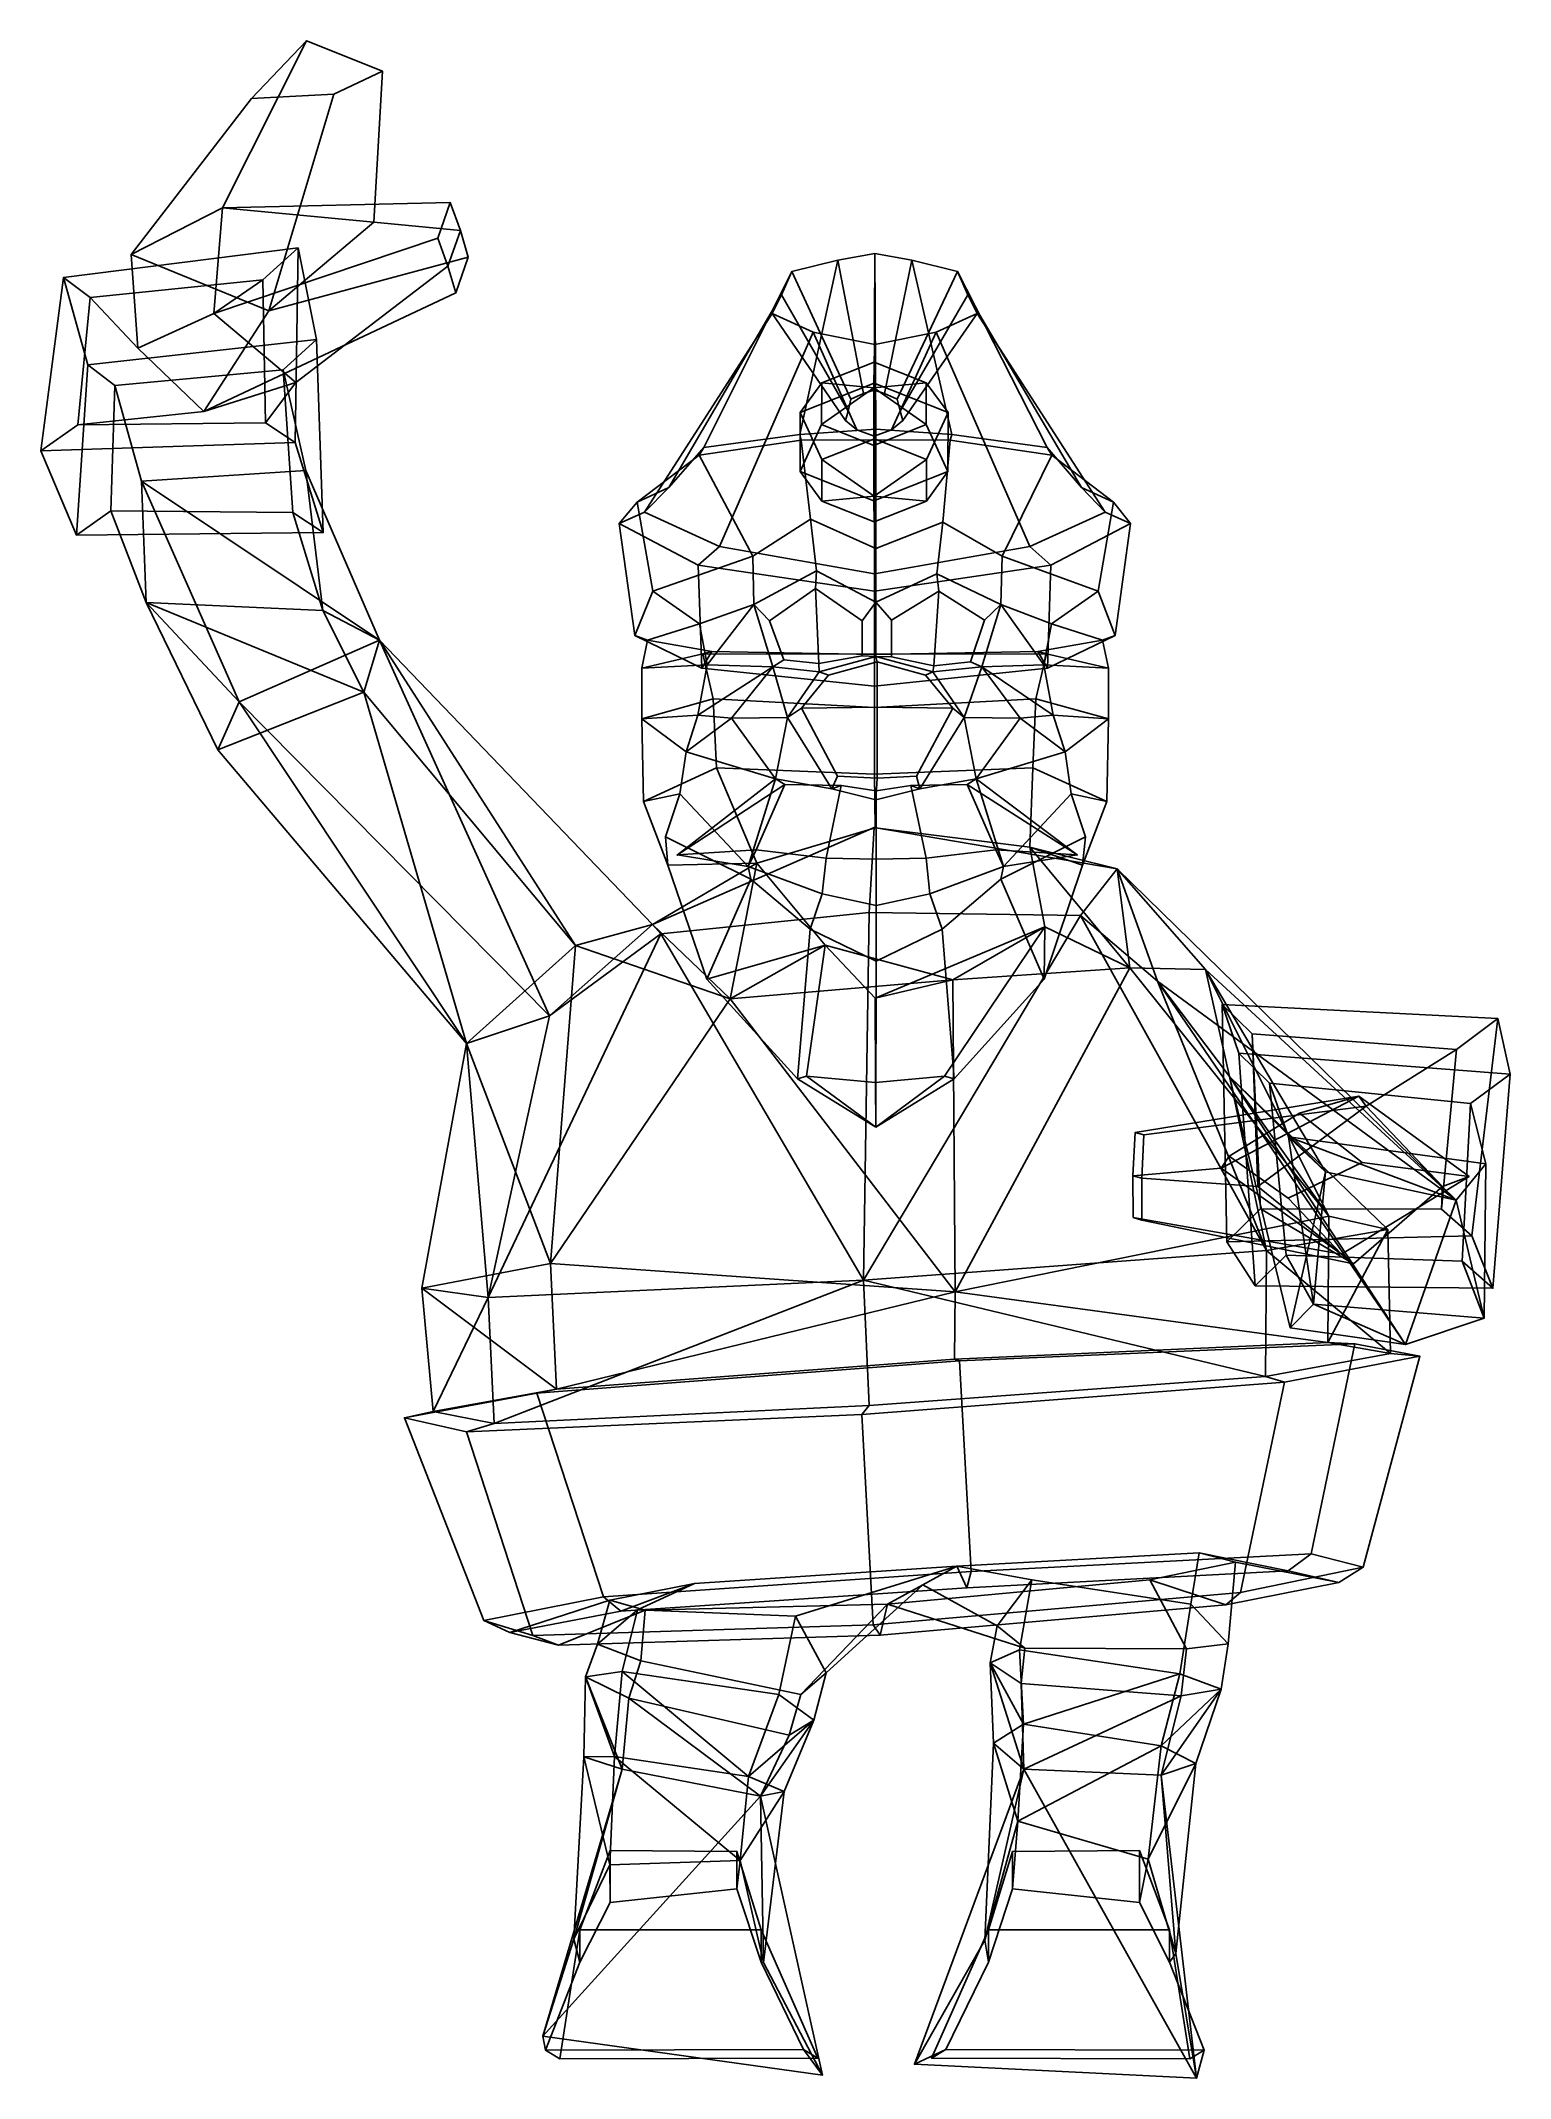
# Model space of a CAD drawing. Extents: x -219 to 163, y -158 to 372.
import ezdxf

# ---------------------------------------------------------------- set-up
doc = ezdxf.new("R2010")
doc.units = 0

msp = doc.modelspace()

# ---------------------------------------------------------------- linework, layer by layer
for p in [(-53.233978, 160.418549, 96.704285), (50.771965, 160.418549, 96.343742)]:
    msp.add_point(p)
for points in [[(-164.065155, 357.353241, 103.164833), (-149.759842, 372.354248, 96.391167), (-171.662949, 328.821533, 47.442768), (-195.415863, 316.669342, 72.092064)], [(-130.001602, 364.397156, 99.32177), (-132.285477, 325.145966, 61.176041), (-171.662949, 328.821533, 47.442768), (-149.759842, 372.354248, 96.391167)], [(-142.706665, 358.460968, 112.645721), (-130.001602, 364.397156, 99.32177), (-149.759842, 372.354248, 96.391167), (-164.065155, 357.353241, 103.164833)], [(-142.706665, 358.460968, 112.645721), (-159.560593, 302.001587, 76.770195), (-132.285477, 325.145966, 61.176041), (-130.001602, 364.397156, 99.32177)], [(-142.706665, 358.460968, 112.645721), (-164.065155, 357.353241, 103.164833), (-195.415863, 316.669342, 72.092064), (-159.560593, 302.001587, 76.770195)], [(-112.430878, 330.26178, 47.319504), (-115.62825, 320.984955, 38.882706), (-173.913956, 301.377533, 26.820606), (-171.662949, 328.821533, 47.442768)], [(-109.672562, 322.969055, 55.595833), (-112.430878, 330.26178, 47.319504), (-171.662949, 328.821533, 47.442768), (-132.285477, 325.145966, 61.176041)], [(-109.672562, 322.969055, 55.595833), (-112.992668, 313.684967, 47.185543), (-115.62825, 320.984955, 38.882706), (-112.430878, 330.26178, 47.319504)], [(-195.415863, 316.669342, 72.092064), (-171.662949, 328.821533, 47.442768), (-173.913956, 301.377533, 26.820606), (-193.657913, 292.292084, 39.607567)], [(-107.719681, 316.003571, 63.860756), (-109.672562, 322.969055, 55.595833), (-132.285477, 325.145966, 61.176041), (-159.560593, 302.001587, 76.770195)], [(-213.011353, 310.74588, 19.000559), (-151.966583, 318.402954, 27.90313), (-147.156357, 294.600677, 6.460726), (-206.685852, 288.003235, -4.232512)], [(-213.011353, 310.74588, 19.000559), (-206.09816, 305.49292, 26.37365), (-161.168396, 310.155487, 33.612576), (-151.966583, 318.402954, 27.90313)], [(-112.992668, 313.684967, 47.185543), (-152.559174, 283.420227, 39.895584), (-173.913956, 301.377533, 26.820606), (-115.62825, 320.984955, 38.882706)], [(-152.746811, 267.747467, 80.42865), (-151.966583, 318.402954, 27.90313), (-161.168396, 310.155487, 33.612576), (-160.443192, 272.918335, 72.91008)], [(-145.436676, 244.302307, 58.199223), (-147.156357, 294.600677, 6.460726), (-151.966583, 318.402954, 27.90313), (-152.746811, 267.747467, 80.42865)], [(-107.719681, 316.003571, 63.860756), (-110.937698, 306.698883, 55.401665), (-112.992668, 313.684967, 47.185543), (-109.672562, 322.969055, 55.595833)], [(-159.560593, 302.001587, 76.770195), (-195.415863, 316.669342, 72.092064), (-193.657913, 292.292084, 39.607567), (-176.532791, 275.804901, 52.295509)], [(-107.719681, 316.003571, 63.860756), (-159.560593, 302.001587, 76.770195), (-176.532791, 275.804901, 52.295509), (-110.937698, 306.698883, 55.401665)], [(-110.937698, 306.698883, 55.401665), (-176.532791, 275.804901, 52.295509), (-152.559174, 283.420227, 39.895584), (-112.992668, 313.684967, 47.185543)], [(-46.339622, 266.486633, 80.353981), (-21.436083, 269.891479, 92.782623), (-11.503057, 315.240479, 34.859245), (-23.439314, 312.290955, 33.178822)], [(-4.784793, 280.546539, -11.592411), (-8.119855, 279.04892, -10.017408), (-23.439314, 312.290955, 33.178822), (-11.503057, 315.240479, 34.859245)], [(-1.622595, 271.245575, 100.024696), (-1.873124, 316.961823, 35.830708), (-11.503057, 315.240479, 34.859245), (-21.436083, 269.891479, 92.782623)], [(-2.09255, 281.420563, -12.514166), (-4.784793, 280.546539, -11.592411), (-11.503057, 315.240479, 34.859245), (-1.873124, 316.961823, 35.830708)], [(-2.09255, 281.420563, -12.514166), (-1.873124, 316.961823, 35.830708), (7.749841, 315.240479, 34.792507), (0.606018, 280.546539, -11.611096)], [(-1.622595, 271.245575, 100.024696), (18.140202, 269.891479, 92.645424), (7.749841, 315.240479, 34.792507), (-1.873124, 316.961823, 35.830708)], [(0.606018, 280.546539, -11.611096), (7.749841, 315.240479, 34.792507), (19.674158, 312.290955, 33.029369), (3.951918, 279.04892, -10.059252)], [(42.956982, 266.486633, 80.044426), (19.674158, 312.290955, 33.029369), (7.749841, 315.240479, 34.792507), (18.140202, 269.891479, 92.645424)], [(-209.596436, 243.639343, 40.106506), (-218.937271, 265.593811, 64.568832), (-213.011353, 310.74588, 19.000559), (-206.685852, 288.003235, -4.232512)], [(-218.937271, 265.593811, 64.568832), (-209.322906, 272.408478, 60.439594), (-206.09816, 305.49292, 26.37365), (-213.011353, 310.74588, 19.000559)], [(-193.657913, 292.292084, 39.607567), (-173.913956, 301.377533, 26.820606), (-161.168396, 310.155487, 33.612576), (-206.09816, 305.49292, 26.37365)], [(-152.559174, 283.420227, 39.895584), (-160.443192, 272.918335, 72.91008), (-161.168396, 310.155487, 33.612576), (-173.913956, 301.377533, 26.820606)], [(-55.47113, 256.06192, 54.126587), (-46.339622, 266.486633, 80.353981), (-23.439314, 312.290955, 33.178822), (-26.13022, 306.215881, 29.641813)], [(-8.119855, 279.04892, -10.017408), (-8.858705, 275.964325, -6.794658), (-26.13022, 306.215881, 29.641813), (-23.439314, 312.290955, 33.178822)], [(3.951918, 279.04892, -10.059252), (19.674158, 312.290955, 33.029369), (22.340471, 306.215881, 29.473793), (4.713089, 275.964294, -6.841701)], [(51.906429, 256.06192, 53.754353), (22.340471, 306.215881, 29.473793), (19.674158, 312.290955, 33.029369), (42.956982, 266.486633, 80.044426)], [(-176.532791, 275.804901, 52.295509), (-193.657913, 292.292084, 39.607567), (-206.09816, 305.49292, 26.37365), (-209.322906, 272.408478, 60.439594)], [(-61.818302, 249.606506, 31.858295), (-55.47113, 256.06192, 54.126587), (-26.13022, 306.215881, 29.641813), (-28.592482, 301.31546, 26.789724)], [(-8.858705, 275.964325, -6.794658), (-9.536357, 273.476135, -4.194766), (-28.592482, 301.31546, 26.789724), (-26.13022, 306.215881, 29.641813)], [(4.713089, 275.964294, -6.841701), (22.340471, 306.215881, 29.473793), (24.782902, 301.31546, 26.604702), (5.408751, 273.476135, -4.246569)], [(58.09906, 249.606506, 31.442589), (24.782902, 301.31546, 26.604702), (22.340471, 306.215881, 29.473793), (51.906429, 256.06192, 53.754353)], [(-42.298798, 240.720886, 12.090093), (-61.818302, 249.606506, 31.858295), (-28.592482, 301.31546, 26.789724), (-17.884581, 296.525177, 23.956287)], [(-9.536357, 273.476135, -4.194766), (-6.526629, 271.043915, -1.666022), (-17.884581, 296.525177, 23.956287), (-28.592482, 301.31546, 26.789724)], [(5.408751, 273.476135, -4.246569), (24.782902, 301.31546, 26.604702), (14.055602, 296.525177, 23.84557), (2.416622, 271.043915, -1.697021)], [(38.442963, 240.720856, 11.810192), (14.055602, 296.525177, 23.84557), (24.782902, 301.31546, 26.604702), (58.09906, 249.606506, 31.442589)], [(-206.685852, 288.003235, -4.232512), (-147.156357, 294.600677, 6.460726), (-155.888168, 286.692688, 11.961821), (-199.699173, 282.648438, 3.265816)], [(-145.436676, 244.302307, 58.199223), (-153.298294, 249.541687, 50.562584), (-155.888168, 286.692688, 11.961821), (-147.156357, 294.600677, 6.460726)], [(-1.990856, 233.579102, -6.205682), (-42.298798, 240.720886, 12.090093), (-17.884581, 296.525177, 23.956287), (-1.92102, 293.298035, 22.017086)], [(-6.526629, 271.043915, -1.666022), (-2.049075, 269.405304, 0.029058), (-1.92102, 293.298035, 22.017086), (-17.884581, 296.525177, 23.956287)], [(2.416622, 271.043915, -1.697021), (14.055602, 296.525177, 23.84557), (-1.92102, 293.298035, 22.017086), (-2.049075, 269.405304, 0.029058)], [(-1.990856, 233.579102, -6.205682), (-1.92102, 293.298035, 22.017086), (14.055602, 296.525177, 23.84557), (38.442963, 240.720856, 11.810192)], [(-209.596436, 243.639343, 40.106506), (-206.685852, 288.003235, -4.232512), (-199.699173, 282.648438, 3.265816), (-200.686081, 249.942078, 36.29282)], [(-199.699173, 282.648438, 3.265816), (-155.888168, 286.692688, 11.961821), (-149.988556, 260.477295, -12.228951), (-192.720596, 257.734619, -21.935188)], [(-149.988556, 260.477295, -12.228951), (-155.888168, 286.692688, 11.961821), (-153.298294, 249.541687, 50.562584), (-145.50621, 224.047424, 26.19079)], [(-2.029094, 283.220367, 2.911317), (-2.080292, 288.698364, -11.858995), (-15.706898, 283.280396, -16.946051), (-21.300045, 275.558258, -4.282854)], [(-2.080292, 288.698364, -11.858995), (-2.130987, 281.990662, -26.48373), (-15.706898, 283.280396, -16.946051)], [(-2.080292, 288.698364, -11.858995), (11.510752, 283.280396, -17.040394), (-2.130987, 281.990662, -26.48373)], [(-2.029094, 283.220367, 2.911317), (17.191517, 275.558228, -4.416271), (11.510752, 283.280396, -17.040394), (-2.080292, 288.698364, -11.858995)], [(-176.532791, 275.804901, 52.295509), (-209.322906, 272.408478, 60.439594), (-160.443192, 272.918335, 72.91008), (-152.559174, 283.420227, 39.895584)], [(-191.515594, 226.087524, 10.654002), (-200.686081, 249.942078, 36.29282), (-199.699173, 282.648438, 3.265816), (-192.720596, 257.734619, -21.935188)], [(-21.300045, 275.558258, -4.282854), (-15.706898, 283.280396, -16.946051), (-15.742493, 272.444519, -27.214504), (-21.350382, 260.233917, -18.804695)], [(-2.029094, 283.220367, 2.911317), (-21.300045, 275.558258, -4.282854), (-15.633987, 263.347687, 4.087924), (-2.007381, 268.765625, 9.17498)], [(-15.706898, 283.280396, -16.946051), (-2.130987, 281.990662, -26.48373), (-15.742493, 272.444519, -27.214504)], [(-2.130987, 281.990662, -26.48373), (-2.151481, 267.02652, -32.395943), (-15.742493, 272.444519, -27.214504)], [(-2.130987, 281.990662, -26.48373), (11.475158, 272.444519, -27.308846), (-2.151481, 267.02652, -32.395943)], [(11.510752, 283.280396, -17.040394), (11.475158, 272.444519, -27.308846), (-2.130987, 281.990662, -26.48373)], [(-2.029094, 283.220367, 2.911317), (-2.007381, 268.765625, 9.17498), (11.58366, 263.347687, 3.993583), (17.191517, 275.558228, -4.416271)], [(17.191517, 275.558228, -4.416271), (17.141178, 260.233917, -18.938112), (11.475158, 272.444519, -27.308846), (11.510752, 283.280396, -17.040394)], [(-218.937271, 265.593811, 64.568832), (-152.746811, 267.747467, 80.42865), (-160.443192, 272.918335, 72.91008), (-209.322906, 272.408478, 60.439594)], [(-1.608661, 268.437012, 104.044319), (-1.622595, 271.245575, 100.024696), (-21.436083, 269.891479, 92.782623), (-21.029497, 268.333252, 97.951385)], [(-21.300045, 275.558258, -4.282854), (-21.350382, 260.233917, -18.804695), (-15.669581, 252.51178, -6.180528), (-15.633987, 263.347687, 4.087924)], [(-15.742493, 272.444519, -27.214504), (-2.151481, 267.02652, -32.395943), (-2.129769, 252.571777, -26.132301), (-21.350382, 260.233917, -18.804695)], [(11.475158, 272.444519, -27.308846), (17.141178, 260.233917, -18.938112), (-2.129769, 252.571777, -26.132301), (-2.151481, 267.02652, -32.395943)], [(-1.608661, 268.437012, 104.044319), (17.769463, 268.333252, 97.816879), (18.140202, 269.891479, 92.645424), (-1.622595, 271.245575, 100.024696)], [(17.191517, 275.558228, -4.416271), (11.58366, 263.347687, 3.993583), (11.548066, 252.51178, -6.27487), (17.141178, 260.233917, -18.938112)], [(-209.596436, 243.639343, 40.106506), (-145.436676, 244.302307, 58.199223), (-152.746811, 267.747467, 80.42865), (-218.937271, 265.593811, 64.568832)], [(-47.56485, 264.470215, 85.295776), (-46.339622, 266.486633, 80.353981), (-55.47113, 256.06192, 54.126587), (-63.762974, 252.239258, 56.112103)], [(-21.029497, 268.333252, 97.951385), (-21.436083, 269.891479, 92.782623), (-46.339622, 266.486633, 80.353981), (-47.56485, 264.470215, 85.295776)], [(-18.64805, 247.841553, 105.049957), (-21.029497, 268.333252, 97.951385), (-47.56485, 264.470215, 85.295776), (-33.622906, 238.139526, 95.232956)], [(-1.58689, 240.175964, 110.324898), (-1.608661, 268.437012, 104.044319), (-21.029497, 268.333252, 97.951385), (-18.64805, 247.841553, 105.049957)], [(-2.007381, 268.765625, 9.17498), (-15.633987, 263.347687, 4.087924), (-2.027884, 253.801514, 3.262816)], [(-2.007381, 268.765625, 9.17498), (-2.027884, 253.801514, 3.262816), (11.58366, 263.347687, 3.993583)], [(-1.58689, 240.175964, 110.324898), (15.841637, 247.054626, 105.111214), (17.769463, 268.333252, 97.816879), (-1.608661, 268.437012, 104.044319)], [(15.841637, 247.054626, 105.111214), (31.215757, 238.139526, 95.008194), (44.216442, 264.470215, 84.977608), (17.769463, 268.333252, 97.816879)], [(17.769463, 268.333252, 97.816879), (44.216442, 264.470215, 84.977608), (42.956982, 266.486633, 80.044426), (18.140202, 269.891479, 92.645424)], [(44.216442, 264.470215, 84.977608), (60.211838, 252.239258, 55.682327), (51.906429, 256.06192, 53.754353), (42.956982, 266.486633, 80.044426)], [(-192.720596, 257.734619, -21.935188), (-149.988556, 260.477295, -12.228951), (-130.754135, 216.295715, -33.737953)], [(-145.50621, 224.047424, 26.19079), (-130.754135, 216.295715, -33.737953), (-149.988556, 260.477295, -12.228951)], [(-33.622906, 238.139526, 95.232956), (-47.56485, 264.470215, 85.295776), (-63.762974, 252.239258, 56.112103), (-59.640533, 229.066803, 77.848747)], [(-15.669581, 252.51178, -6.180528), (-21.350382, 260.233917, -18.804695), (-2.129769, 252.571777, -26.132301), (-2.078569, 247.093811, -11.361967)], [(-15.633987, 263.347687, 4.087924), (-15.669581, 252.51178, -6.180528), (-2.027884, 253.801514, 3.262816)], [(11.548066, 252.51178, -6.27487), (-2.078569, 247.093811, -11.361967), (-2.129769, 252.571777, -26.132301), (17.141178, 260.233917, -18.938112)], [(11.58366, 263.347687, 3.993583), (-2.027884, 253.801514, 3.262816), (11.548066, 252.51178, -6.27487)], [(31.215757, 238.139526, 95.008194), (56.240204, 229.066772, 77.447037), (60.211838, 252.239258, 55.682327), (44.216442, 264.470215, 84.977608)], [(-192.720596, 257.734619, -21.935188), (-130.754135, 216.295715, -33.737953), (-167.281158, 200.241333, -50.623363)], [(-191.515594, 226.087524, 10.654002), (-192.720596, 257.734619, -21.935188), (-167.281158, 200.241333, -50.623363)], [(-63.762974, 252.239258, 56.112103), (-55.47113, 256.06192, 54.126587), (-61.818302, 249.606506, 31.858295), (-68.376259, 246.68338, 30.851341)], [(60.211838, 252.239258, 55.682327), (64.649879, 246.68335, 30.39019), (58.09906, 249.606506, 31.442589), (51.906429, 256.06192, 53.754353)], [(-209.596436, 243.639343, 40.106506), (-200.686081, 249.942078, 36.29282), (-153.298294, 249.541687, 50.562584), (-145.436676, 244.302307, 58.199223)], [(-145.50621, 224.047424, 26.19079), (-153.298294, 249.541687, 50.562584), (-200.686081, 249.942078, 36.29282), (-191.515594, 226.087524, 10.654002)], [(-59.640533, 229.066803, 77.848747), (-63.762974, 252.239258, 56.112103), (-68.376259, 246.68338, 30.851341), (-64.338913, 217.536469, 41.810123)], [(-68.376259, 246.68338, 30.851341), (-61.818302, 249.606506, 31.858295), (-42.298798, 240.720886, 12.090093), (-47.837143, 235.838074, 9.323234)], [(-2.027884, 253.801514, 3.262816), (-15.669581, 252.51178, -6.180528), (-2.078569, 247.093811, -11.361967)], [(-2.027884, 253.801514, 3.262816), (-2.078569, 247.093811, -11.361967), (11.548066, 252.51178, -6.27487)], [(64.649879, 246.68335, 30.39019), (43.961994, 235.838074, 9.005002), (38.442963, 240.720856, 11.810192), (58.09906, 249.606506, 31.442589)], [(56.240204, 229.066772, 77.447037), (60.688602, 217.536469, 41.376701), (64.649879, 246.68335, 30.39019), (60.211838, 252.239258, 55.682327)], [(-64.338913, 217.536469, 41.810123), (-68.376259, 246.68338, 30.851341), (-47.837143, 235.838074, 9.323234), (-46.91563, 209.011414, 16.874863)], [(-18.64805, 247.841553, 105.049957), (-33.622906, 238.139526, 95.232956), (-33.33136, 225.55719, 94.896576), (-17.074257, 234.392456, 106.519096)], [(-1.58689, 240.175964, 110.324898), (-18.64805, 247.841553, 105.049957), (-17.074257, 234.392456, 106.519096), (-1.592036, 226.193359, 108.8405)], [(-1.58689, 240.175964, 110.324898), (-1.592036, 226.193359, 108.8405), (14.277564, 233.589111, 106.447029), (15.841637, 247.054626, 105.111214)], [(15.841637, 247.054626, 105.111214), (14.277564, 233.589111, 106.447029), (30.921883, 225.55719, 94.673836), (31.215757, 238.139526, 95.008194)], [(60.688602, 217.536469, 41.376701), (43.092861, 209.011414, 16.562838), (43.961994, 235.838074, 9.005002), (64.649879, 246.68335, 30.39019)], [(-47.837143, 235.838074, 9.323234), (-42.298798, 240.720886, 12.090093), (-1.990856, 233.579102, -6.205682), (-2.003429, 229.035889, -9.832378)], [(43.961994, 235.838074, 9.005002), (-2.003429, 229.035889, -9.832378), (-1.990856, 233.579102, -6.205682), (38.442963, 240.720856, 11.810192)], [(-47.472672, 220.532227, 78.497864), (-33.33136, 225.55719, 94.896576), (-33.622906, 238.139526, 95.232956), (-59.640533, 229.066803, 77.848747)], [(-46.91563, 209.011414, 16.874863), (-47.837143, 235.838074, 9.323234), (-2.003429, 229.035889, -9.832378), (-1.977953, 204.305786, -2.483039)], [(-17.340084, 229.756653, 104.506065), (-17.074257, 234.392456, 106.519096), (-33.33136, 225.55719, 94.896576), (-29.311152, 221.381073, 94.737778)], [(-17.340084, 229.756653, 104.506065), (-5.186627, 221.385864, 106.095818), (-1.592036, 226.193359, 108.8405), (-17.074257, 234.392456, 106.519096)], [(43.092861, 209.011414, 16.562838), (-1.977953, 204.305786, -2.483039), (-2.003429, 229.035889, -9.832378), (43.961994, 235.838074, 9.005002)], [(14.776629, 229.06134, 104.194168), (14.277564, 233.589111, 106.447029), (-1.592036, 226.193359, 108.8405), (2.437199, 221.505249, 106.249626)], [(14.776629, 229.06134, 104.194168), (26.653912, 221.498779, 92.040176), (30.921883, 225.55719, 94.673836), (14.277564, 233.589111, 106.447029)], [(44.077129, 220.532227, 78.180496), (56.240204, 229.066772, 77.447037), (31.215757, 238.139526, 95.008194), (30.921883, 225.55719, 94.673836)], [(-59.640533, 229.066803, 77.848747), (-64.338913, 217.536469, 41.810123), (-61.03318, 216.346191, 41.858505), (-47.472672, 220.532227, 78.497864)], [(-16.447029, 210.262238, 102.687042), (-17.340084, 229.756653, 104.506065), (-29.311152, 221.381073, 94.737778), (-25.554115, 211.193237, 97.625702)], [(-5.186627, 221.385864, 106.095818), (-17.340084, 229.756653, 104.506065), (-16.447029, 210.262238, 102.687042), (-5.183678, 212.269196, 106.946381)], [(2.437199, 221.505249, 106.249626), (2.440835, 212.001373, 107.298492), (13.45184, 209.649414, 101.953606), (14.776629, 229.06134, 104.194168)], [(13.45184, 209.649414, 101.953606), (22.992311, 210.641052, 95.63308), (26.653912, 221.498779, 92.040176), (14.776629, 229.06134, 104.194168)], [(56.240204, 229.066772, 77.447037), (44.077129, 220.532227, 78.180496), (57.383293, 216.346191, 41.448002), (60.688602, 217.536469, 41.376701)], [(-191.515594, 226.087524, 10.654002), (-172.875153, 187.733643, -8.046844), (-134.894928, 202.781525, 16.904203)], [(-191.515594, 226.087524, 10.654002), (-134.894928, 202.781525, 16.904203), (-145.50621, 224.047424, 26.19079)], [(-191.515594, 226.087524, 10.654002), (-167.281158, 200.241333, -50.623363), (-172.875153, 187.733643, -8.046844)], [(-145.50621, 224.047424, 26.19079), (-134.894928, 202.781525, 16.904203), (-130.754135, 216.295715, -33.737953)], [(-45.498848, 209.899963, 78.803688), (-33.33136, 225.55719, 94.896576), (-47.472672, 220.532227, 78.497864)], [(-28.388094, 209.353241, 98.638161), (-33.33136, 225.55719, 94.896576), (-45.498848, 209.899963, 78.803688)], [(-25.554115, 211.193237, 97.625702), (-29.311152, 221.381073, 94.737778), (-33.33136, 225.55719, 94.896576), (-28.388094, 209.353241, 98.638161)], [(-5.183678, 212.269196, 106.946381), (-1.587536, 212.024017, 110.138504), (-1.592036, 226.193359, 108.8405), (-5.186627, 221.385864, 106.095818)], [(2.440835, 212.001373, 107.298492), (2.437199, 221.505249, 106.249626), (-1.592036, 226.193359, 108.8405), (-1.587536, 212.024017, 110.138504)], [(22.992311, 210.641052, 95.63308), (26.004677, 209.353241, 98.449608), (30.921883, 225.55719, 94.673836), (26.653912, 221.498779, 92.040176)], [(26.004677, 209.353241, 98.449608), (42.105469, 209.899963, 78.499992), (30.921883, 225.55719, 94.673836)], [(42.105469, 209.899963, 78.499992), (44.077129, 220.532227, 78.180496), (30.921883, 225.55719, 94.673836)], [(-64.338913, 217.536469, 41.810123), (-46.91563, 209.011414, 16.874863), (-44.333721, 213.322906, 15.652576), (-61.03318, 216.346191, 41.858505)], [(-47.472672, 220.532227, 78.497864), (-61.03318, 216.346191, 41.858505), (-62.53479, 209.058563, 42.669262), (-45.498848, 209.899963, 78.803688)], [(60.688602, 217.536469, 41.376701), (57.383293, 216.346191, 41.448002), (40.502544, 213.322906, 15.358482), (43.092861, 209.011414, 16.562838)], [(44.077129, 220.532227, 78.180496), (42.105469, 209.899963, 78.499992), (58.89048, 209.058563, 42.248329), (57.383293, 216.346191, 41.448002)], [(-86.564095, 118.51651, -23.579983), (-167.281158, 200.241333, -50.623363), (-130.754135, 216.295715, -33.737953)], [(-79.771019, 136.831757, 51.902908), (-130.754135, 216.295715, -33.737953), (-134.894928, 202.781525, 16.904203)], [(-79.771019, 136.831757, 51.902908), (-59.751884, 142.332214, 14.445172), (-130.754135, 216.295715, -33.737953)], [(-86.564095, 118.51651, -23.579983), (-130.754135, 216.295715, -33.737953), (-59.751884, 142.332214, 14.445172)], [(-62.548985, 195.86615, 44.857468), (-62.53479, 209.058563, 42.669262), (-46.65591, 212.717163, 12.821835), (-43.916267, 201.019043, 11.336764)], [(-62.53479, 209.058563, 42.669262), (-61.03318, 216.346191, 41.858505), (-44.333721, 213.322906, 15.652576), (-46.65591, 212.717163, 12.821835)], [(-46.91563, 209.011414, 16.874863), (-1.977953, 204.305786, -2.483039), (-1.974828, 212.61676, -1.581658), (-44.333721, 213.322906, 15.652576)], [(-46.65591, 212.717163, 12.821835), (-44.333721, 213.322906, 15.652576), (-1.974828, 212.61676, -1.581658), (-1.977703, 212.632446, -2.410724)], [(-43.916267, 201.019043, 11.336764), (-46.65591, 212.717163, 12.821835), (-1.977703, 212.632446, -2.410724), (-1.972614, 198.757263, -0.941737)], [(-16.447029, 210.262238, 102.687042), (-16.406519, 208.076721, 104.88427), (-1.587536, 212.024017, 110.138504), (-5.183678, 212.269196, 106.946381)], [(43.092861, 209.011414, 16.562838), (40.502544, 213.322906, 15.358482), (-1.974828, 212.61676, -1.581658), (-1.977953, 204.305786, -2.483039)], [(42.805042, 212.717163, 12.511707), (-1.977703, 212.632446, -2.410724), (-1.974828, 212.61676, -1.581658), (40.502544, 213.322906, 15.358482)], [(40.055172, 201.019043, 11.045668), (-1.972614, 198.757263, -0.941737), (-1.977703, 212.632446, -2.410724), (42.805042, 212.717163, 12.511707)], [(58.919849, 195.86615, 44.436382), (40.055172, 201.019043, 11.045668), (42.805042, 212.717163, 12.511707), (58.89048, 209.058563, 42.248329)], [(58.89048, 209.058563, 42.248329), (42.805042, 212.717163, 12.511707), (40.502544, 213.322906, 15.358482), (57.383293, 216.346191, 41.448002)], [(-45.498848, 209.899963, 78.803688), (-62.53479, 209.058563, 42.669262), (-62.548985, 195.86615, 44.857468), (-47.941093, 196.80072, 78.67012)], [(-47.941093, 196.80072, 78.67012), (-28.388094, 209.353241, 98.638161), (-45.498848, 209.899963, 78.803688)], [(-39.206669, 196.000183, 101.861557), (-28.388094, 209.353241, 98.638161), (-47.941093, 196.80072, 78.67012)], [(-39.206669, 196.000183, 101.861557), (-24.56448, 196.15564, 104.845146), (-28.388094, 209.353241, 98.638161)], [(-16.447029, 210.262238, 102.687042), (-25.554115, 211.193237, 97.625702), (-28.388094, 209.353241, 98.638161), (-16.406519, 208.076721, 104.88427)], [(-24.56448, 196.15564, 104.845146), (-16.406519, 208.076721, 104.88427), (-28.388094, 209.353241, 98.638161)], [(-20.986357, 198.647491, 122.287804), (-13.914242, 207.210999, 121.059967), (-16.406519, 208.076721, 104.88427), (-24.56448, 196.15564, 104.845146)], [(-1.264916, 198.833679, 128.668564), (-1.279261, 210.647705, 124.530312), (-13.914242, 207.210999, 121.059967), (-20.986357, 198.647491, 122.287804)], [(-1.279261, 210.647705, 124.530312), (-1.587536, 212.024017, 110.138504), (-16.406519, 208.076721, 104.88427), (-13.914242, 207.210999, 121.059967)], [(-1.279261, 210.647705, 124.530312), (11.331353, 207.210999, 120.97245), (13.194661, 208.076721, 104.781654), (-1.587536, 212.024017, 110.138504)], [(13.45184, 209.649414, 101.953606), (2.440835, 212.001373, 107.298492), (-1.587536, 212.024017, 110.138504), (13.194661, 208.076721, 104.781654)], [(-1.264916, 198.833679, 128.668564), (18.41181, 198.647491, 122.15123), (11.331353, 207.210999, 120.97245), (-1.279261, 210.647705, 124.530312)], [(18.41181, 198.647491, 122.15123), (21.352156, 196.15564, 104.685966), (13.194661, 208.076721, 104.781654), (11.331353, 207.210999, 120.97245)], [(13.45184, 209.649414, 101.953606), (13.194661, 208.076721, 104.781654), (26.004677, 209.353241, 98.449608), (22.992311, 210.641052, 95.63308)], [(21.352156, 196.15564, 104.685966), (26.004677, 209.353241, 98.449608), (13.194661, 208.076721, 104.781654)], [(35.973309, 196.000183, 101.600937), (26.004677, 209.353241, 98.449608), (21.352156, 196.15564, 104.685966)], [(44.546738, 196.80072, 78.349495), (42.105469, 209.899963, 78.499992), (26.004677, 209.353241, 98.449608)], [(35.973309, 196.000183, 101.600937), (44.546738, 196.80072, 78.349495), (26.004677, 209.353241, 98.449608)], [(42.105469, 209.899963, 78.499992), (44.546738, 196.80072, 78.349495), (58.919849, 195.86615, 44.436382), (58.89048, 209.058563, 42.248329)], [(-172.875153, 187.733643, -8.046844), (-108.180466, 111.331635, 14.374554), (-134.894928, 202.781525, 16.904203)], [(-108.180466, 111.331635, 14.374554), (-79.771019, 136.831757, 51.902908), (-134.894928, 202.781525, 16.904203)], [(-172.875153, 187.733643, -8.046844), (-167.281158, 200.241333, -50.623363), (-108.180466, 111.331635, 14.374554)], [(-108.180466, 111.331635, 14.374554), (-167.281158, 200.241333, -50.623363), (-86.564095, 118.51651, -23.579983)], [(-62.107857, 174.312866, 46.233677), (-62.548985, 195.86615, 44.857468), (-43.916267, 201.019043, 11.336764), (-43.113419, 183.033417, 14.257401)], [(-47.941093, 196.80072, 78.67012), (-62.548985, 195.86615, 44.857468), (-51.009056, 187.276947, 78.130623)], [(-51.009056, 187.276947, 78.130623), (-39.206669, 196.000183, 101.861557), (-47.941093, 196.80072, 78.67012)], [(-43.113419, 183.033417, 14.257401), (-43.916267, 201.019043, 11.336764), (-1.972614, 198.757263, -0.941737), (-1.957208, 181.400299, 3.501512)], [(-11.578805, 180.896118, 117.431862), (-20.986357, 198.647491, 122.287804), (-24.56448, 196.15564, 104.845146), (-13.073371, 177.56842, 104.569557)], [(-1.285861, 180.378326, 122.626602), (-1.264916, 198.833679, 128.668564), (-20.986357, 198.647491, 122.287804), (-11.578805, 180.896118, 117.431862)], [(39.272594, 183.033417, 13.9718), (-1.957208, 181.400299, 3.501512), (-1.972614, 198.757263, -0.941737), (40.055172, 201.019043, 11.045668)], [(-1.285861, 180.378326, 122.626602), (8.97082, 180.896118, 117.360626), (18.41181, 198.647491, 122.15123), (-1.264916, 198.833679, 128.668564)], [(8.97082, 180.896118, 117.360626), (9.859412, 177.56842, 104.490059), (21.352156, 196.15564, 104.685966), (18.41181, 198.647491, 122.15123)], [(47.610886, 187.276947, 77.788742), (44.546738, 196.80072, 78.349495), (35.973309, 196.000183, 101.600937)], [(58.488277, 174.312866, 45.815617), (39.272594, 183.033417, 13.9718), (40.055172, 201.019043, 11.045668), (58.919849, 195.86615, 44.436382)], [(44.546738, 196.80072, 78.349495), (47.610886, 187.276947, 77.788742), (58.919849, 195.86615, 44.436382)], [(-52.614143, 176.347168, 78.322517), (-51.009056, 187.276947, 78.130623), (-62.548985, 195.86615, 44.857468), (-62.107857, 174.312866, 46.233677)], [(-27.720888, 180.184662, 98.715332), (-39.206669, 196.000183, 101.861557), (-51.009056, 187.276947, 78.130623)], [(-27.720888, 180.184662, 98.715332), (-24.56448, 196.15564, 104.845146), (-39.206669, 196.000183, 101.861557)], [(-13.073371, 177.56842, 104.569557), (-24.56448, 196.15564, 104.845146), (-27.720888, 180.184662, 98.715332)], [(9.859412, 177.56842, 104.490059), (24.46599, 180.184662, 98.534424), (21.352156, 196.15564, 104.685966)], [(24.46599, 180.184662, 98.534424), (35.973309, 196.000183, 101.600937), (21.352156, 196.15564, 104.685966)], [(24.46599, 180.184662, 98.534424), (47.610886, 187.276947, 77.788742), (35.973309, 196.000183, 101.600937)], [(49.217266, 176.347168, 77.969505), (58.488277, 174.312866, 45.815617), (58.919849, 195.86615, 44.436382), (47.610886, 187.276947, 77.788742)], [(-52.614143, 176.347168, 78.322517), (-34.806927, 157.363098, 105.065216), (-27.720888, 180.184662, 98.715332), (-51.009056, 187.276947, 78.130623)], [(49.217266, 176.347168, 77.969505), (47.610886, 187.276947, 77.788742), (24.46599, 180.184662, 98.534424), (31.595881, 157.363098, 104.835022)], [(-55.765068, 157.704071, 50.33242), (-62.107857, 174.312866, 46.233677), (-43.113419, 183.033417, 14.257401), (-32.627968, 158.237732, 38.219727)], [(-32.627968, 158.237732, 38.219727), (-43.113419, 183.033417, 14.257401), (-1.957208, 181.400299, 3.501512), (-1.807224, 167.412781, 9.321939)], [(-1.285861, 180.378326, 122.626602), (-11.578805, 180.896118, 117.431862), (-13.073371, 177.56842, 104.569557), (-1.586452, 174.785187, 110.451202)], [(38.453835, 162.435913, 23.95945), (-1.807224, 167.412781, 9.321939), (-1.957208, 181.400299, 3.501512), (39.272594, 183.033417, 13.9718)], [(-1.285861, 180.378326, 122.626602), (-1.586452, 174.785187, 110.451202), (9.859412, 177.56842, 104.490059), (8.97082, 180.896118, 117.360626)], [(52.174049, 157.704071, 49.958237), (38.453835, 162.435913, 23.95945), (39.272594, 183.033417, 13.9718), (58.488277, 174.312866, 45.815617)], [(-55.765068, 157.704071, 50.33242), (-56.326328, 165.091309, 81.513542), (-52.614143, 176.347168, 78.322517), (-62.107857, 174.312866, 46.233677)], [(-52.614143, 176.347168, 78.322517), (-56.326328, 165.091309, 81.513542), (-34.154991, 154.135071, 96.05397), (-34.806927, 157.363098, 105.065216)], [(-25.306175, 178.773804, 112.708252), (-27.720888, 180.184662, 98.715332), (-53.233978, 160.418549, 96.704285)], [(-53.233978, 160.418549, 96.704285), (-27.720888, 180.184662, 98.715332), (-34.806927, 157.363098, 105.065216)], [(-32.77499, 161.726746, 115.140076), (-25.306175, 178.773804, 112.708252), (-53.233978, 160.418549, 96.704285)], [(-10.608486, 178.511597, 112.774597), (-25.306175, 178.773804, 112.708252), (-32.77499, 161.726746, 115.140076), (-14.531429, 159.541504, 123.745979)], [(-25.306175, 178.773804, 112.708252), (-10.608486, 178.511597, 112.774597), (-13.073371, 177.56842, 104.569557), (-27.720888, 180.184662, 98.715332)], [(-14.531429, 159.541504, 123.745979), (-1.53815, 159.338501, 124.384789), (-1.568975, 177.099487, 115.492828), (-10.608486, 178.511597, 112.774597)], [(-1.568975, 177.099487, 115.492828), (-1.586452, 174.785187, 110.451202), (-13.073371, 177.56842, 104.569557), (-10.608486, 178.511597, 112.774597)], [(-1.568975, 177.099487, 115.492828), (7.451475, 178.511597, 112.71199), (9.859412, 177.56842, 104.490059), (-1.586452, 174.785187, 110.451202)], [(11.450388, 159.541504, 123.655907), (7.451475, 178.511597, 112.71199), (-1.568975, 177.099487, 115.492828), (-1.53815, 159.338501, 124.384789)], [(22.14835, 178.773804, 112.543747), (24.46599, 180.184662, 98.534424), (9.859412, 177.56842, 104.490059), (7.451475, 178.511597, 112.71199)], [(7.451475, 178.511597, 112.71199), (11.450388, 159.541504, 123.655907), (29.633846, 161.726746, 114.923729), (22.14835, 178.773804, 112.543747)], [(22.14835, 178.773804, 112.543747), (50.771965, 160.418549, 96.343742), (24.46599, 180.184662, 98.534424)], [(29.633846, 161.726746, 114.923729), (50.771965, 160.418549, 96.343742), (22.14835, 178.773804, 112.543747)], [(50.771965, 160.418549, 96.343742), (31.595881, 157.363098, 104.835022), (24.46599, 180.184662, 98.534424)], [(49.217266, 176.347168, 77.969505), (31.595881, 157.363098, 104.835022), (30.881485, 154.135071, 95.828514), (52.951488, 165.091309, 81.13472)], [(52.174049, 157.704071, 49.958237), (58.488277, 174.312866, 45.815617), (49.217266, 176.347168, 77.969505), (52.951488, 165.091309, 81.13472)], [(-2.043763, 167.570251, 5.770713), (-3.373792, 145.384766, -45.902477), (-57.56477, 139.864227, -32.013882), (-59.751884, 142.332214, 14.445172)], [(-2.043763, 167.570251, 5.770713), (-59.751884, 142.332214, 14.445172), (-32.627968, 158.237732, 38.219727), (-1.807224, 167.412781, 9.321939)], [(-34.154991, 154.135071, 96.05397), (-56.326328, 165.091309, 81.513542), (-55.765068, 157.704071, 50.33242), (-45.631542, 128.06778, 66.312508)], [(-2.043763, 167.570251, 5.770713), (61.146042, 156.824829, -6.564084), (51.644138, 144.614136, -40.563709), (-3.373792, 145.384766, -45.902477)], [(-1.807224, 167.412781, 9.321939), (38.453835, 162.435913, 23.95945), (61.146042, 156.824829, -6.564084), (-2.043763, 167.570251, 5.770713)], [(30.881485, 154.135071, 95.828514), (42.151562, 128.06778, 66.008194), (52.174049, 157.704071, 49.958237), (52.951488, 165.091309, 81.13472)], [(-34.806927, 157.363098, 105.065216), (-32.77499, 161.726746, 115.140076), (-53.233978, 160.418549, 96.704285)], [(-14.531429, 159.541504, 123.745979), (-32.77499, 161.726746, 115.140076), (-34.806927, 157.363098, 105.065216), (-15.567367, 150.235535, 113.85038)], [(-1.53815, 159.338501, 124.384789), (-14.531429, 159.541504, 123.745979), (-15.567367, 150.235535, 113.85038), (-1.555862, 147.272583, 119.275276)], [(-1.53815, 159.338501, 124.384789), (-1.555862, 147.272583, 119.275276), (12.417692, 150.235535, 113.753365), (11.450388, 159.541504, 123.655907)], [(11.450388, 159.541504, 123.655907), (12.417692, 150.235535, 113.753365), (31.595881, 157.363098, 104.835022), (29.633846, 161.726746, 114.923729)], [(31.595881, 157.363098, 104.835022), (50.771965, 160.418549, 96.343742), (29.633846, 161.726746, 114.923729)], [(42.151562, 128.06778, 66.008194), (42.39846, 141.673767, 48.342697), (38.453835, 162.435913, 23.95945), (52.174049, 157.704071, 49.958237)], [(64.470856, 131.043152, 45.794994), (38.453835, 162.435913, 23.95945), (42.39846, 141.673767, 48.342697)], [(61.146042, 156.824829, -6.564084), (38.453835, 162.435913, 23.95945), (64.470856, 131.043152, 45.794994)], [(-59.751884, 142.332214, 14.445172), (-39.552719, 122.906036, 68.108459), (-32.627968, 158.237732, 38.219727)], [(-45.631542, 128.06778, 66.312508), (-55.765068, 157.704071, 50.33242), (-32.627968, 158.237732, 38.219727), (-14.774105, 136.891357, 64.587486)], [(-21.989769, 102.088425, 98.000801), (-18.742521, 141.085449, 115.915634), (-34.154991, 154.135071, 96.05397), (-45.631542, 128.06778, 66.312508)], [(-39.552719, 122.906036, 68.108459), (-14.774105, 136.891357, 64.587486), (-32.627968, 158.237732, 38.219727)], [(-18.742521, 141.085449, 115.915634), (-15.567367, 150.235535, 113.85038), (-34.806927, 157.363098, 105.065216), (-34.154991, 154.135071, 96.05397)], [(15.607087, 141.085449, 115.796555), (30.881485, 154.135071, 95.828514), (31.595881, 157.363098, 104.835022), (12.417692, 150.235535, 113.753365)], [(18.730053, 102.088425, 97.859642), (42.151562, 128.06778, 66.008194), (30.881485, 154.135071, 95.828514), (15.607087, 141.085449, 115.796555)], [(71.646301, 127.499969, -33.422508), (51.644138, 144.614136, -40.563709), (61.146042, 156.824829, -6.564084)], [(84.132973, 130.596985, 42.548191), (61.146042, 156.824829, -6.564084), (64.470856, 131.043152, 45.794994)], [(84.132973, 130.596985, 42.548191), (149.442993, 70.501068, -17.156755), (61.146042, 156.824829, -6.564084)], [(71.646301, 127.499969, -33.422508), (61.146042, 156.824829, -6.564084), (149.442993, 70.501068, -17.156755)], [(-1.545626, 132.744446, 122.228096), (-1.555862, 147.272583, 119.275276), (-15.567367, 150.235535, 113.85038), (-18.742521, 141.085449, 115.915634)], [(-1.545626, 132.744446, 122.228096), (15.607087, 141.085449, 115.796555), (12.417692, 150.235535, 113.753365), (-1.555862, 147.272583, 119.275276)], [(-4.863905, 49.689682, -101.241409), (-57.56477, 139.864227, -32.013882), (-3.373792, 145.384766, -45.902477)], [(-4.863905, 49.689682, -101.241409), (-3.373792, 145.384766, -45.902477), (51.644138, 144.614136, -40.563709)], [(100.035378, 57.464371, -78.144867), (-4.863905, 49.689682, -101.241409), (51.644138, 144.614136, -40.563709)], [(100.035378, 57.464371, -78.144867), (51.644138, 144.614136, -40.563709), (71.646301, 127.499969, -33.422508)], [(-102.509064, 45.185577, -56.043049), (-57.56477, 139.864227, -32.013882), (-4.863905, 49.689682, -101.241409)], [(-102.509064, 45.185577, -56.043049), (-86.564095, 118.51651, -23.579983), (-57.56477, 139.864227, -32.013882)], [(-86.564095, 118.51651, -23.579983), (-59.751884, 142.332214, 14.445172), (-57.56477, 139.864227, -32.013882)], [(-79.771019, 136.831757, 51.902908), (-39.552719, 122.906036, 68.108459), (-59.751884, 142.332214, 14.445172)], [(-1.618589, 89.573532, 101.18087), (-1.545626, 132.744446, 122.228096), (-18.742521, 141.085449, 115.915634), (-21.989769, 102.088425, 98.000801)], [(16.25598, 102.769592, 81.96096), (-1.69989, 101.132462, 77.728241), (-1.774985, 123.154022, 56.065922), (42.39846, 141.673767, 48.342697)], [(-1.774985, 123.154022, 56.065922), (18.451017, 127.844727, 63.747044), (42.39846, 141.673767, 48.342697)], [(-1.618589, 89.573532, 101.18087), (18.730053, 102.088425, 97.859642), (15.607087, 141.085449, 115.796555), (-1.545626, 132.744446, 122.228096)], [(18.730053, 102.088425, 97.859642), (16.25598, 102.769592, 81.96096), (42.39846, 141.673767, 48.342697), (42.151562, 128.06778, 66.008194)], [(18.451017, 127.844727, 63.747044), (64.470856, 131.043152, 45.794994), (42.39846, 141.673767, 48.342697)], [(-86.312584, 54.039825, 97.303047), (-79.771019, 136.831757, 51.902908), (-108.180466, 111.331635, 14.374554)], [(-86.312584, 54.039825, 97.303047), (-39.552719, 122.906036, 68.108459), (-79.771019, 136.831757, 51.902908)], [(-21.989769, 102.088425, 98.000801), (-45.631542, 128.06778, 66.312508), (-14.774105, 136.891357, 64.587486), (-19.625982, 102.769592, 82.085342)], [(18.451017, 127.844727, 63.747044), (-14.774105, 136.891357, 64.587486), (-39.552719, 122.906036, 68.108459)], [(-19.625982, 102.769592, 82.085342), (-14.774105, 136.891357, 64.587486), (-1.774985, 123.154022, 56.065922), (-1.69989, 101.132462, 77.728241)], [(-1.774985, 123.154022, 56.065922), (-14.774105, 136.891357, 64.587486), (18.451017, 127.844727, 63.747044)], [(19.020126, 46.656921, 115.950699), (18.451017, 127.844727, 63.747044), (-39.552719, 122.906036, 68.108459)], [(19.020126, 46.656921, 115.950699), (64.470856, 131.043152, 45.794994), (18.451017, 127.844727, 63.747044)], [(19.020126, 46.656921, 115.950699), (116.231865, 66.318604, 75.201233), (64.470856, 131.043152, 45.794994)], [(116.231865, 66.318604, 75.201233), (84.132973, 130.596985, 42.548191), (64.470856, 131.043152, 45.794994)], [(100.035378, 57.464371, -78.144867), (71.646301, 127.499969, -33.422508), (90.441368, 102.725464, 0.577257)], [(71.646301, 127.499969, -33.422508), (149.442993, 70.501068, -17.156755), (136.209564, 32.988312, -32.085838)], [(90.441368, 102.725464, 0.577257), (71.646301, 127.499969, -33.422508), (136.209564, 32.988312, -32.085838)], [(116.231865, 66.318604, 75.201233), (90.441368, 102.725464, 0.577257), (84.132973, 130.596985, 42.548191)], [(90.441368, 102.725464, 0.577257), (115.423729, 77.914215, 20.594099), (84.132973, 130.596985, 42.548191)], [(84.132973, 130.596985, 42.548191), (115.423729, 77.914215, 20.594099), (149.442993, 70.501068, -17.156755)], [(19.020126, 46.656921, 115.950699), (-39.552719, 122.906036, 68.108459), (-86.312584, 54.039825, 97.303047)], [(-102.509064, 45.185577, -56.043049), (-108.180466, 111.331635, 14.374554), (-86.564095, 118.51651, -23.579983)], [(97.062683, 48.267044, 78.605377), (89.708145, 59.677734, 109.963982), (88.469063, 121.462311, 81.354912), (92.871155, 108.827179, 51.052494)], [(92.871155, 108.827179, 51.052494), (88.469063, 121.462311, 81.354912), (160.282852, 117.781189, 93.794579), (163.478836, 103.322815, 64.9813)], [(89.708145, 59.677734, 109.963982), (98.488541, 68.234695, 107.595589), (96.327942, 113.792725, 86.036446), (88.469063, 121.462311, 81.354912)], [(88.469063, 121.462311, 81.354912), (96.327942, 113.792725, 86.036446), (149.462082, 109.724518, 95.6091), (160.282852, 117.781189, 93.794579)], [(153.521408, 61.214142, 118.670258), (160.282852, 117.781189, 93.794579), (149.462082, 109.724518, 95.6091), (145.610031, 68.150177, 114.305649)], [(153.521408, 61.214142, 118.670258), (158.986359, 47.594635, 88.977516), (163.478836, 103.322815, 64.9813), (160.282852, 117.781189, 93.794579)], [(122.648575, 53.930328, 96.899002), (97.776123, 74.110428, 89.984337), (96.327942, 113.792725, 86.036446), (98.488541, 68.234695, 107.595589)], [(97.776123, 74.110428, 89.984337), (126.029068, 95.018494, 92.567047), (149.462082, 109.724518, 95.6091), (96.327942, 113.792725, 86.036446)], [(-86.312584, 54.039825, 97.303047), (-108.180466, 111.331635, 14.374554), (-119.72776, 47.638306, 14.730476)], [(-119.72776, 47.638306, 14.730476), (-108.180466, 111.331635, 14.374554), (-102.509064, 45.185577, -56.043049)], [(97.062683, 48.267044, 78.605377), (92.871155, 108.827179, 51.052494), (100.839157, 100.996231, 55.823395), (105.182007, 56.198425, 76.407021)], [(92.871155, 108.827179, 51.052494), (163.478836, 103.322815, 64.9813), (153.096222, 95.683929, 66.681702), (100.839157, 100.996231, 55.823395)], [(145.849884, 74.110413, 98.532677), (145.610031, 68.150177, 114.305649), (149.462082, 109.724518, 95.6091), (126.029068, 95.018494, 92.567047)], [(-1.618589, 89.573532, 101.18087), (-21.989769, 102.088425, 98.000801), (-19.625982, 102.769592, 82.085342)], [(-1.618589, 89.573532, 101.18087), (-19.625982, 102.769592, 82.085342), (-1.69989, 101.132462, 77.728241)], [(-1.618589, 89.573532, 101.18087), (-1.69989, 101.132462, 77.728241), (16.25598, 102.769592, 81.96096)], [(-1.618589, 89.573532, 101.18087), (16.25598, 102.769592, 81.96096), (18.730053, 102.088425, 97.859642)], [(116.231865, 66.318604, 75.201233), (131.641602, 62.876984, -12.699156), (90.441368, 102.725464, 0.577257)], [(131.641602, 62.876984, -12.699156), (100.035378, 57.464371, -78.144867), (90.441368, 102.725464, 0.577257)], [(106.238762, 37.267838, -0.477985), (115.423729, 77.914215, 20.594099), (90.441368, 102.725464, 0.577257)], [(106.238762, 37.267838, -0.477985), (90.441368, 102.725464, 0.577257), (136.209564, 32.988312, -32.085838)], [(105.758965, 87.040558, 22.873558), (112.289093, 43.418457, 43.291336), (105.182007, 56.198425, 76.407021), (100.839157, 100.996231, 55.823395)], [(157.156677, 79.996094, 34.360649), (105.758965, 87.040558, 22.873558), (100.839157, 100.996231, 55.823395), (153.096222, 95.683929, 66.681702)], [(158.986359, 47.594635, 88.977516), (150.926422, 54.607941, 84.554466), (153.096222, 95.683929, 66.681702), (163.478836, 103.322815, 64.9813)], [(65.243164, 76.88559, 133.226227), (88.286697, 78.818329, 136.759216), (124.066696, 97.558472, 125.745712), (65.892006, 88.160187, 131.902512)], [(65.892006, 88.160187, 131.902512), (124.066696, 97.558472, 125.745712), (126.029068, 95.018494, 92.567047), (68.116524, 87.512329, 119.170898)], [(90.349388, 81.94458, 191.412109), (108.604538, 93.203339, 192.922684), (124.066696, 97.558472, 125.745712), (88.286697, 78.818329, 136.759216)], [(124.946327, 80.321381, 186.3992), (152.785492, 76.654022, 133.341721), (124.066696, 97.558472, 125.745712), (108.604538, 93.203339, 192.922684)], [(152.785492, 76.654022, 133.341721), (145.849884, 74.110413, 98.532677), (126.029068, 95.018494, 92.567047), (124.066696, 97.558472, 125.745712)], [(150.926422, 54.607941, 84.554466), (156.724365, 39.838989, 52.108349), (157.156677, 79.996094, 34.360649), (153.096222, 95.683929, 66.681702)], [(67.593407, 76.236786, 120.498085), (68.116524, 87.512329, 119.170898), (126.029068, 95.018494, 92.567047), (97.776123, 74.110428, 89.984337)], [(105.696533, 71.083176, 195.959595), (124.946327, 80.321381, 186.3992), (108.604538, 93.203339, 192.922684), (90.349388, 81.94458, 191.412109)], [(65.243164, 76.88559, 133.226227), (65.892006, 88.160187, 131.902512), (68.116524, 87.512329, 119.170898), (67.593407, 76.236786, 120.498085)], [(112.289093, 43.418457, 43.291336), (105.758965, 87.040558, 22.873558), (115.423729, 77.914215, 20.594099)], [(105.758965, 87.040558, 22.873558), (149.442993, 70.501068, -17.156755), (115.423729, 77.914215, 20.594099)], [(105.758965, 87.040558, 22.873558), (157.156677, 79.996094, 34.360649), (149.442993, 70.501068, -17.156755)], [(105.696533, 71.083176, 195.959595), (90.349388, 81.94458, 191.412109), (88.286697, 78.818329, 136.759216), (119.555191, 56.478073, 129.979263)], [(105.696533, 71.083176, 195.959595), (119.555191, 56.478073, 129.979263), (152.785492, 76.654022, 133.341721), (124.946327, 80.321381, 186.3992)], [(156.724365, 39.838989, 52.108349), (149.442993, 70.501068, -17.156755), (157.156677, 79.996094, 34.360649)], [(65.35836, 66.000809, 134.692154), (119.555191, 56.478073, 129.979263), (88.286697, 78.818329, 136.759216), (65.243164, 76.88559, 133.226227)], [(65.35836, 66.000809, 134.692154), (65.243164, 76.88559, 133.226227), (67.593407, 76.236786, 120.498085), (67.600952, 65.350952, 121.923553)], [(67.600952, 65.350952, 121.923553), (67.593407, 76.236786, 120.498085), (97.776123, 74.110428, 89.984337), (122.648575, 53.930328, 96.899002)], [(112.289093, 43.418457, 43.291336), (115.423729, 77.914215, 20.594099), (106.238762, 37.267838, -0.477985)], [(119.555191, 56.478073, 129.979263), (122.648575, 53.930328, 96.899002), (145.849884, 74.110413, 98.532677), (152.785492, 76.654022, 133.341721)], [(122.648575, 53.930328, 96.899002), (98.488541, 68.234695, 107.595589), (145.610031, 68.150177, 114.305649), (145.849884, 74.110413, 98.532677)], [(156.724365, 39.838989, 52.108349), (136.209564, 32.988312, -32.085838), (149.442993, 70.501068, -17.156755)], [(116.036835, 33.466248, 63.570881), (116.231865, 66.318604, 75.201233), (19.020126, 46.656921, 115.950699)], [(65.35836, 66.000809, 134.692154), (67.600952, 65.350952, 121.923553), (122.648575, 53.930328, 96.899002), (119.555191, 56.478073, 129.979263)], [(89.708145, 59.677734, 109.963982), (153.521408, 61.214142, 118.670258), (145.610031, 68.150177, 114.305649), (98.488541, 68.234695, 107.595589)], [(116.036835, 33.466248, 63.570881), (131.641602, 62.876984, -12.699156), (116.231865, 66.318604, 75.201233)], [(97.062683, 48.267044, 78.605377), (158.986359, 47.594635, 88.977516), (153.521408, 61.214142, 118.670258), (89.708145, 59.677734, 109.963982)], [(132.341736, 30.616272, -13.838903), (100.035378, 57.464371, -78.144867), (131.641602, 62.876984, -12.699156)], [(116.036835, 33.466248, 63.570881), (132.341736, 30.616272, -13.838903), (131.641602, 62.876984, -12.699156)], [(-84.700745, 21.297012, 85.475533), (-86.312584, 54.039825, 97.303047), (-119.72776, 47.638306, 14.730476)], [(-84.700745, 21.297012, 85.475533), (19.020126, 46.656921, 115.950699), (-86.312584, 54.039825, 97.303047)], [(99.803864, 24.592072, -90.120636), (-4.863905, 49.689682, -101.241409), (100.035378, 57.464371, -78.144867)], [(97.062683, 48.267044, 78.605377), (105.182007, 56.198425, 76.407021), (150.926422, 54.607941, 84.554466), (158.986359, 47.594635, 88.977516)], [(132.341736, 30.616272, -13.838903), (99.803864, 24.592072, -90.120636), (100.035378, 57.464371, -78.144867)], [(112.289093, 43.418457, 43.291336), (156.724365, 39.838989, 52.108349), (150.926422, 54.607941, 84.554466), (105.182007, 56.198425, 76.407021)], [(-100.933716, 12.422821, -68.215988), (-102.509064, 45.185577, -56.043049), (-4.863905, 49.689682, -101.241409)], [(-100.933716, 12.422821, -68.215988), (-4.863905, 49.689682, -101.241409), (-3.391503, 17.077103, -109.211678)], [(99.803864, 24.592072, -90.120636), (-3.391503, 17.077103, -109.211678), (-4.863905, 49.689682, -101.241409)], [(-84.700745, 21.297012, 85.475533), (-119.72776, 47.638306, 14.730476), (-116.799866, 15.51265, 13.347632)], [(-116.799866, 15.51265, 13.347632), (-119.72776, 47.638306, 14.730476), (-102.509064, 45.185577, -56.043049)], [(-116.799866, 15.51265, 13.347632), (-102.509064, 45.185577, -56.043049), (-100.933716, 12.422821, -68.215988)], [(-84.700745, 21.297012, 85.475533), (18.830523, 29.166016, 104.495964), (19.020126, 46.656921, 115.950699)], [(116.036835, 33.466248, 63.570881), (19.020126, 46.656921, 115.950699), (18.830523, 29.166016, 104.495964)], [(112.289093, 43.418457, 43.291336), (106.238762, 37.267838, -0.477985), (136.209564, 32.988312, -32.085838)], [(112.289093, 43.418457, 43.291336), (136.209564, 32.988312, -32.085838), (156.724365, 39.838989, 52.108349)], [(20.190773, 28.692307, 116.698318), (123.038879, 33.144897, 71.217117), (116.036835, 33.466248, 63.570881), (18.830523, 29.166016, 104.495964)], [(23.19178, -26.126213, 113.745277), (111.646019, -21.58165, 69.880791), (123.038879, 33.144897, 71.217117), (20.190773, 28.692307, 116.698318)], [(123.038879, 33.144897, 71.217117), (111.646019, -21.58165, 69.880791), (125.226135, -25.026505, -15.698085), (139.97319, 29.903381, -14.727772)], [(139.97319, 29.903381, -14.727772), (132.341736, 30.616272, -13.838903), (116.036835, 33.466248, 63.570881), (123.038879, 33.144897, 71.217117)], [(20.190773, 28.692307, 116.698318), (18.830523, 29.166016, 104.495964), (-84.700745, 21.297012, 85.475533), (-89.806427, 20.241638, 94.442978)], [(23.19178, -26.126213, 113.745277), (20.190773, 28.692307, 116.698318), (-89.806427, 20.241638, 94.442978), (-72.516808, -32.746094, 89.976791)], [(125.226135, -25.026505, -15.698085), (93.302765, -31.609474, -103.790619), (104.695625, 23.117065, -102.454292), (139.97319, 29.903381, -14.727772)], [(104.695625, 23.117065, -102.454292), (99.803864, 24.592072, -90.120636), (132.341736, 30.616272, -13.838903), (139.97319, 29.903381, -14.727772)], [(-124.303055, 13.882248, 14.11027), (-89.806427, 20.241638, 94.442978), (-84.700745, 21.297012, 85.475533), (-116.799866, 15.51265, 13.347632)], [(104.695625, 23.117065, -102.454292), (-5.296645, 14.760117, -124.706665), (-3.391503, 17.077103, -109.211678), (99.803864, 24.592072, -90.120636)], [(93.302765, -31.609474, -103.790619), (-2.305342, -40.064896, -127.65799), (-5.296645, 14.760117, -124.706665), (104.695625, 23.117065, -102.454292)], [(-89.806427, 20.241638, 94.442978), (-124.303055, 13.882248, 14.11027), (-103.659241, -38.902145, 9.278075), (-72.516808, -32.746094, 89.976791)], [(-108.149681, 10.213806, -79.228439), (-100.933716, 12.422821, -68.215988), (-3.391503, 17.077103, -109.211678), (-5.296645, 14.760117, -124.706665)], [(-108.149681, 10.213806, -79.228439), (-124.303055, 13.882248, 14.11027), (-116.799866, 15.51265, 13.347632), (-100.933716, 12.422821, -68.215988)], [(-103.659241, -38.902145, 9.278075), (-124.303055, 13.882248, 14.11027), (-108.149681, 10.213806, -79.228439), (-90.860062, -42.773918, -83.694618)], [(-90.860062, -42.773918, -83.694618), (-108.149681, 10.213806, -79.228439), (-5.296645, 14.760117, -124.706665), (-2.305342, -40.064896, -127.65799)], [(23.19178, -26.126213, 113.745277), (-72.516808, -32.746094, 89.976791), (-67.942055, -36.464294, 80.840942), (22.092512, -30.419754, 101.28611)], [(22.092512, -30.419754, 101.28611), (-67.942055, -36.464294, 80.840942), (-48.783756, -29.234848, 63.524574), (19.493608, -24.739365, 80.625137)], [(19.493608, -24.739365, 80.625137), (-48.783756, -29.234848, 63.524574), (-63.61293, -36.138412, 41.735119), (-22.529985, -37.792686, 64.77903)], [(10.613084, -29.594131, -3.454454), (19.493608, -24.739365, 80.625137), (-22.529985, -37.792686, 64.77903), (-14.520587, -52.554642, 3.276978)], [(29.990339, -40.247566, -8.746862), (38.989929, -28.285286, 53.06255), (19.493608, -24.739365, 80.625137), (10.613084, -29.594131, -3.454454)], [(19.493608, -24.739365, 80.625137), (38.989929, -28.285286, 53.06255), (80.377182, -34.683411, 30.451792), (82.537666, -21.273804, 49.194675)], [(22.092512, -30.419754, 101.28611), (19.493608, -24.739365, 80.625137), (82.537666, -21.273804, 49.194675), (105.692314, -25.938118, 61.893818)], [(23.19178, -26.126213, 113.745277), (22.092512, -30.419754, 101.28611), (105.692314, -25.938118, 61.893818), (111.646019, -21.58165, 69.880791)], [(92.02066, -23.747978, -11.917548), (90.07402, -44.974503, -9.393007), (79.187256, -46.260376, -51.865067), (69.71067, -28.286018, -72.24958)], [(118.840424, -28.979469, -15.171494), (92.02066, -23.747978, -11.917548), (69.71067, -28.286018, -72.24958), (89.459343, -34.812302, -91.797699)], [(82.537666, -21.273804, 49.194675), (80.377182, -34.683411, 30.451792), (90.07402, -44.974503, -9.393007), (92.02066, -23.747978, -11.917548)], [(105.692314, -25.938118, 61.893818), (82.537666, -21.273804, 49.194675), (92.02066, -23.747978, -11.917548), (118.840424, -28.979469, -15.171494)], [(125.226135, -25.026505, -15.698085), (118.840424, -28.979469, -15.171494), (89.459343, -34.812302, -91.797699), (93.302765, -31.609474, -103.790619)], [(111.646019, -21.58165, 69.880791), (105.692314, -25.938118, 61.893818), (118.840424, -28.979469, -15.171494), (125.226135, -25.026505, -15.698085)], [(-67.942055, -36.464294, 80.840942), (-96.884407, -42.057281, 8.368576), (-70.812958, -33.619385, 5.850991), (-48.783756, -29.234848, 63.524574)], [(-48.783756, -29.234848, 63.524574), (-70.812958, -33.619385, 5.850991), (-74.045227, -45.04216, 1.918973), (-63.61293, -36.138412, 41.735119)], [(1.376686, -34.643463, -90.903404), (10.613084, -29.594131, -3.454454), (-14.520587, -52.554642, 3.276978), (-21.177982, -58.138847, -61.513748)], [(93.302765, -31.609474, -103.790619), (89.459343, -34.812302, -91.797699), (-0.471314, -42.754868, -112.345108), (-2.305342, -40.064896, -127.65799)], [(89.459343, -34.812302, -91.797699), (69.71067, -28.286018, -72.24958), (1.376686, -34.643463, -90.903404), (-0.471314, -42.754868, -112.345108)], [(69.71067, -28.286018, -72.24958), (79.187256, -46.260376, -51.865067), (37.159279, -46.096008, -73.578773), (1.376686, -34.643463, -90.903404)], [(29.990339, -40.247566, -8.746862), (10.613084, -29.594131, -3.454454), (1.376686, -34.643463, -90.903404), (37.159279, -46.096008, -73.578773)], [(35.733318, -46.518646, 16.37335), (38.989929, -28.285286, 53.06255), (29.990339, -40.247566, -8.746862), (28.100359, -49.930878, -10.420742)], [(35.733318, -46.518646, 16.37335), (77.537262, -52.789635, 7.407187), (80.377182, -34.683411, 30.451792), (38.989929, -28.285286, 53.06255)], [(-72.516808, -32.746094, 89.976791), (-103.659241, -38.902145, 9.278075), (-96.884407, -42.057281, 8.368576), (-67.942055, -36.464294, 80.840942)], [(-96.884407, -42.057281, 8.368576), (-84.175026, -45.338478, -72.850578), (-61.610752, -36.24707, -57.919678), (-70.812958, -33.619385, 5.850991)], [(-84.175026, -45.338478, -72.850578), (-0.471314, -42.754868, -112.345108), (1.376686, -34.643463, -90.903404), (-61.610752, -36.24707, -57.919678)], [(-67.609612, -52.208412, 17.884405), (-63.61293, -36.138412, 41.735119), (-74.045227, -45.04216, 1.918973), (-77.169151, -53.5811, 0.09625)], [(-70.812958, -33.619385, 5.850991), (-61.610752, -36.24707, -57.919678), (-62.734127, -49.363419, -40.355183), (-74.045227, -45.04216, 1.918973)], [(-26.864819, -58.14402, 30.165924), (-22.529985, -37.792686, 64.77903), (-63.61293, -36.138412, 41.735119), (-67.609612, -52.208412, 17.884405)], [(-61.610752, -36.24707, -57.919678), (1.376686, -34.643463, -90.903404), (-21.177982, -58.138847, -61.513748), (-62.734127, -49.363419, -40.355183)], [(77.537262, -52.789635, 7.407187), (88.210121, -56.748581, -9.592175), (90.07402, -44.974503, -9.393007), (80.377182, -34.683411, 30.451792)], [(-103.659241, -38.902145, 9.278075), (-90.860062, -42.773918, -83.694618), (-84.175026, -45.338478, -72.850578), (-96.884407, -42.057281, 8.368576)], [(-90.860062, -42.773918, -83.694618), (-2.305342, -40.064896, -127.65799), (-0.471314, -42.754868, -112.345108), (-84.175026, -45.338478, -72.850578)], [(-26.864819, -58.14402, 30.165924), (-17.796083, -64.809776, 4.08859), (-14.520587, -52.554642, 3.276978), (-22.529985, -37.792686, 64.77903)], [(28.100359, -49.930878, -10.420742), (29.990339, -40.247566, -8.746862), (37.159279, -46.096008, -73.578773), (36.180279, -55.309647, -38.148453)], [(-77.169151, -53.5811, 0.09625), (-74.045227, -45.04216, 1.918973), (-62.734127, -49.363419, -40.355183), (-65.865623, -59.112793, -17.439182)], [(36.79821, -65.85363, 30.337357), (35.733318, -46.518646, 16.37335), (28.100359, -49.930878, -10.420742)], [(36.79821, -65.85363, 30.337357), (77.537262, -52.789635, 7.407187), (35.733318, -46.518646, 16.37335)], [(77.827782, -58.503784, -28.031988), (36.180279, -55.309647, -38.148453), (37.159279, -46.096008, -73.578773), (79.187256, -46.260376, -51.865067)], [(88.210121, -56.748581, -9.592175), (77.827782, -58.503784, -28.031988), (79.187256, -46.260376, -51.865067), (90.07402, -44.974503, -9.393007)], [(-69.653755, -74.293701, 33.333477), (-67.609612, -52.208412, 17.884405), (-77.169151, -53.5811, 0.09625)], [(-34.79034, -79.518166, 44.419144), (-67.609612, -52.208412, 17.884405), (-69.653755, -74.293701, 33.333477)], [(-34.79034, -79.518166, 44.419144), (-26.864819, -58.14402, 30.165924), (-67.609612, -52.208412, 17.884405)], [(-65.865623, -59.112793, -17.439182), (-62.734127, -49.363419, -40.355183), (-21.177982, -58.138847, -61.513748), (-24.181753, -68.766144, -24.178057)], [(-17.796083, -64.809776, 4.08859), (-24.181753, -68.766144, -24.178057), (-21.177982, -58.138847, -61.513748), (-14.520587, -52.554642, 3.276978)], [(36.79821, -65.85363, 30.337357), (28.100359, -49.930878, -10.420742), (28.964735, -70.825226, 5.993585)], [(36.882664, -77.630959, -19.200752), (28.100359, -49.930878, -10.420742), (36.180279, -55.309647, -38.148453)], [(28.964735, -70.825226, 5.993585), (28.100359, -49.930878, -10.420742), (36.882664, -77.630959, -19.200752)], [(36.79821, -65.85363, 30.337357), (72.621101, -71.519875, 22.110172), (77.537262, -52.789635, 7.407187)], [(72.621101, -71.519875, 22.110172), (88.210121, -56.748581, -9.592175), (77.537262, -52.789635, 7.407187)], [(-69.653755, -74.293701, 33.333477), (-77.169151, -53.5811, 0.09625), (-77.604843, -74.365746, 17.098007)], [(-77.604843, -74.365746, 17.098007), (-77.169151, -53.5811, 0.09625), (-67.611855, -77.638443, 1.018011)], [(-67.611855, -77.638443, 1.018011), (-77.169151, -53.5811, 0.09625), (-65.865623, -59.112793, -17.439182)], [(-34.79034, -79.518166, 44.419144), (-17.796083, -64.809776, 4.08859), (-26.864819, -58.14402, 30.165924)], [(36.882664, -77.630959, -19.200752), (36.180279, -55.309647, -38.148453), (77.827782, -58.503784, -28.031988)], [(72.621101, -71.519875, 22.110172), (81.686264, -76.133308, 6.644341), (88.210121, -56.748581, -9.592175)], [(72.675995, -79.175133, -10.089599), (77.827782, -58.503784, -28.031988), (88.210121, -56.748581, -9.592175)], [(81.686264, -76.133308, 6.644341), (72.675995, -79.175133, -10.089599), (88.210121, -56.748581, -9.592175)], [(-67.611855, -77.638443, 1.018011), (-65.865623, -59.112793, -17.439182), (-31.648952, -84.663925, -5.296956)], [(-31.648952, -84.663925, -5.296956), (-65.865623, -59.112793, -17.439182), (-24.181753, -68.766144, -24.178057)], [(72.675995, -79.175133, -10.089599), (36.882664, -77.630959, -19.200752), (77.827782, -58.503784, -28.031988)], [(-34.79034, -79.518166, 44.419144), (-25.464832, -83.383759, 20.610033), (-17.796083, -64.809776, 4.08859)], [(-31.648952, -84.663925, -5.296956), (-24.181753, -68.766144, -24.178057), (-17.796083, -64.809776, 4.08859)], [(-25.464832, -83.383759, 20.610033), (-31.648952, -84.663925, -5.296956), (-17.796083, -64.809776, 4.08859)], [(35.364967, -91.118744, 17.839611), (36.79821, -65.85363, 30.337357), (28.964735, -70.825226, 5.993585)], [(35.364967, -91.118744, 17.839611), (72.621101, -71.519875, 22.110172), (36.79821, -65.85363, 30.337357)], [(26.707758, -122.136879, -5.817525), (35.364967, -91.118744, 17.839611), (28.964735, -70.825226, 5.993585)], [(26.707758, -122.136879, -5.817525), (28.964735, -70.825226, 5.993585), (36.882664, -77.630959, -19.200752)], [(69.288818, -101.065056, 9.13188), (72.621101, -71.519875, 22.110172), (35.364967, -91.118744, 17.839611)], [(69.288818, -101.065056, 9.13188), (81.686264, -76.133308, 6.644341), (72.621101, -71.519875, 22.110172)], [(-88.288963, -147.120407, -36.948174), (-80.25354, -121.820663, -7.164997), (-67.611855, -77.638443, 1.018011)], [(-88.288963, -147.120407, -36.948174), (-67.611855, -77.638443, 1.018011), (-31.648952, -84.663925, -5.296956)], [(-80.25354, -121.820663, -7.164997), (-70.840118, -102.54554, 12.531303), (-77.604843, -74.365746, 17.098007)], [(-80.25354, -121.820663, -7.164997), (-77.604843, -74.365746, 17.098007), (-67.611855, -77.638443, 1.018011)], [(-70.840118, -102.54554, 12.531303), (-69.653755, -74.293701, 33.333477), (-77.604843, -74.365746, 17.098007)], [(-70.840118, -102.54554, 12.531303), (-36.883286, -101.417152, 24.609842), (-69.653755, -74.293701, 33.333477)], [(-36.883286, -101.417152, 24.609842), (-34.79034, -79.518166, 44.419144), (-69.653755, -74.293701, 33.333477)], [(-36.883286, -101.417152, 24.609842), (-25.464832, -83.383759, 20.610033), (-34.79034, -79.518166, 44.419144)], [(8.418695, -154.426926, -31.057833), (26.707758, -122.136879, -5.817525), (36.882664, -77.630959, -19.200752)], [(8.418695, -154.426926, -31.057833), (36.882664, -77.630959, -19.200752), (81.861664, -158.061417, -28.708868)], [(81.861664, -158.061417, -28.708868), (36.882664, -77.630959, -19.200752), (72.675995, -79.175133, -10.089599)], [(76.465027, -125.606941, -5.387348), (81.686264, -76.133308, 6.644341), (69.288818, -101.065056, 9.13188)], [(76.465027, -125.606941, -5.387348), (72.675995, -79.175133, -10.089599), (81.686264, -76.133308, 6.644341)], [(81.861664, -158.061417, -28.708868), (72.675995, -79.175133, -10.089599), (76.465027, -125.606941, -5.387348)], [(-15.480221, -157.217819, -35.026016), (-88.288963, -147.120407, -36.948174), (-31.648952, -84.663925, -5.296956)], [(-30.883091, -127.947861, -4.529557), (-25.464832, -83.383759, 20.610033), (-36.883286, -101.417152, 24.609842)], [(-30.883091, -127.947861, -4.529557), (-31.648952, -84.663925, -5.296956), (-25.464832, -83.383759, 20.610033)], [(-15.480221, -157.217819, -35.026016), (-31.648952, -84.663925, -5.296956), (-30.883091, -127.947861, -4.529557)], [(26.707758, -122.136879, -5.817525), (27.673773, -127.827744, 43.725594), (33.987896, -108.736435, 35.947453), (35.364967, -91.118744, 17.839611)], [(35.364967, -91.118744, 17.839611), (33.987896, -108.736435, 35.947453), (66.977409, -112.334427, 35.947453), (69.288818, -101.065056, 9.13188)], [(-31.473774, -119.444244, 102.617195), (-37.787899, -98.998032, 87.801697), (-70.777412, -98.812729, 87.801697), (-78.613716, -119.444244, 102.617195)], [(-78.613716, -119.444244, 102.617195), (-70.777412, -98.812729, 87.801697), (-70.777412, -112.334427, 35.947453), (-78.613716, -127.827744, 43.725594)], [(-37.787899, -98.998032, 87.801697), (-37.787899, -108.736435, 35.947453), (-70.777412, -112.334427, 35.947453), (-70.777412, -98.812729, 87.801697)], [(-31.473774, -119.444244, 102.617195), (-31.473774, -127.827744, 43.725594), (-37.787899, -108.736435, 35.947453), (-37.787899, -98.998032, 87.801697)], [(27.673773, -119.444244, 102.617195), (74.813721, -119.444244, 102.617195), (66.977409, -98.812729, 87.801697), (33.987896, -98.998032, 87.801697)], [(27.673773, -119.444244, 102.617195), (33.987896, -98.998032, 87.801697), (33.987896, -108.736435, 35.947453), (27.673773, -127.827744, 43.725594)], [(33.987896, -98.998032, 87.801697), (66.977409, -98.812729, 87.801697), (66.977409, -112.334427, 35.947453), (33.987896, -108.736435, 35.947453)], [(74.813721, -119.444244, 102.617195), (74.813721, -127.827744, 43.725594), (66.977409, -112.334427, 35.947453), (66.977409, -98.812729, 87.801697)], [(-80.25354, -121.820663, -7.164997), (-78.613716, -127.827744, 43.725594), (-70.777412, -112.334427, 35.947453), (-70.840118, -102.54554, 12.531303)], [(-36.883286, -101.417152, 24.609842), (-70.840118, -102.54554, 12.531303), (-70.777412, -112.334427, 35.947453), (-37.787899, -108.736435, 35.947453)], [(-30.883091, -127.947861, -4.529557), (-36.883286, -101.417152, 24.609842), (-37.787899, -108.736435, 35.947453), (-31.473774, -127.827744, 43.725594)], [(76.465027, -125.606941, -5.387348), (69.288818, -101.065056, 9.13188), (66.977409, -112.334427, 35.947453), (74.813721, -127.827744, 43.725594)], [(-88.288963, -147.120407, -36.948174), (-87.594154, -150.723206, 36.317848), (-78.613716, -127.827744, 43.725594), (-80.25354, -121.820663, -7.164997)], [(-83.890282, -153.02951, 102.617195), (-78.613716, -119.444244, 102.617195), (-78.613716, -127.827744, 43.725594), (-87.594154, -150.723206, 36.317848)], [(-16.70689, -152.844193, 102.617195), (-31.473774, -119.444244, 102.617195), (-78.613716, -119.444244, 102.617195), (-83.890282, -153.02951, 102.617195)], [(-16.70689, -152.844193, 102.617195), (-20.410763, -150.61731, 32.613968), (-31.473774, -127.827744, 43.725594), (-31.473774, -119.444244, 102.617195)], [(12.906889, -152.844193, 102.617195), (80.090286, -153.02951, 102.617195), (74.813721, -119.444244, 102.617195), (27.673773, -119.444244, 102.617195)], [(12.906889, -152.844193, 102.617195), (27.673773, -119.444244, 102.617195), (27.673773, -127.827744, 43.725594), (16.610764, -150.61731, 32.613968)], [(80.090286, -153.02951, 102.617195), (83.794151, -150.723206, 36.317848), (74.813721, -127.827744, 43.725594), (74.813721, -119.444244, 102.617195)], [(8.418695, -154.426926, -31.057833), (16.610764, -150.61731, 32.613968), (27.673773, -127.827744, 43.725594), (26.707758, -122.136879, -5.817525)], [(81.861664, -158.061417, -28.708868), (76.465027, -125.606941, -5.387348), (74.813721, -127.827744, 43.725594), (83.794151, -150.723206, 36.317848)], [(-15.480221, -157.217819, -35.026016), (-30.883091, -127.947861, -4.529557), (-31.473774, -127.827744, 43.725594), (-20.410763, -150.61731, 32.613968)], [(-88.288963, -147.120407, -36.948174), (-15.480221, -157.217819, -35.026016), (-20.410763, -150.61731, 32.613968), (-87.594154, -150.723206, 36.317848)], [(-83.890282, -153.02951, 102.617195), (-87.594154, -150.723206, 36.317848), (-20.410763, -150.61731, 32.613968), (-16.70689, -152.844193, 102.617195)], [(81.861664, -158.061417, -28.708868), (83.794151, -150.723206, 36.317848), (16.610764, -150.61731, 32.613968), (8.418695, -154.426926, -31.057833)], [(80.090286, -153.02951, 102.617195), (12.906889, -152.844193, 102.617195), (16.610764, -150.61731, 32.613968), (83.794151, -150.723206, 36.317848)]]:
    msp.add_3dface(points)

doc.saveas('drawing.dxf')
